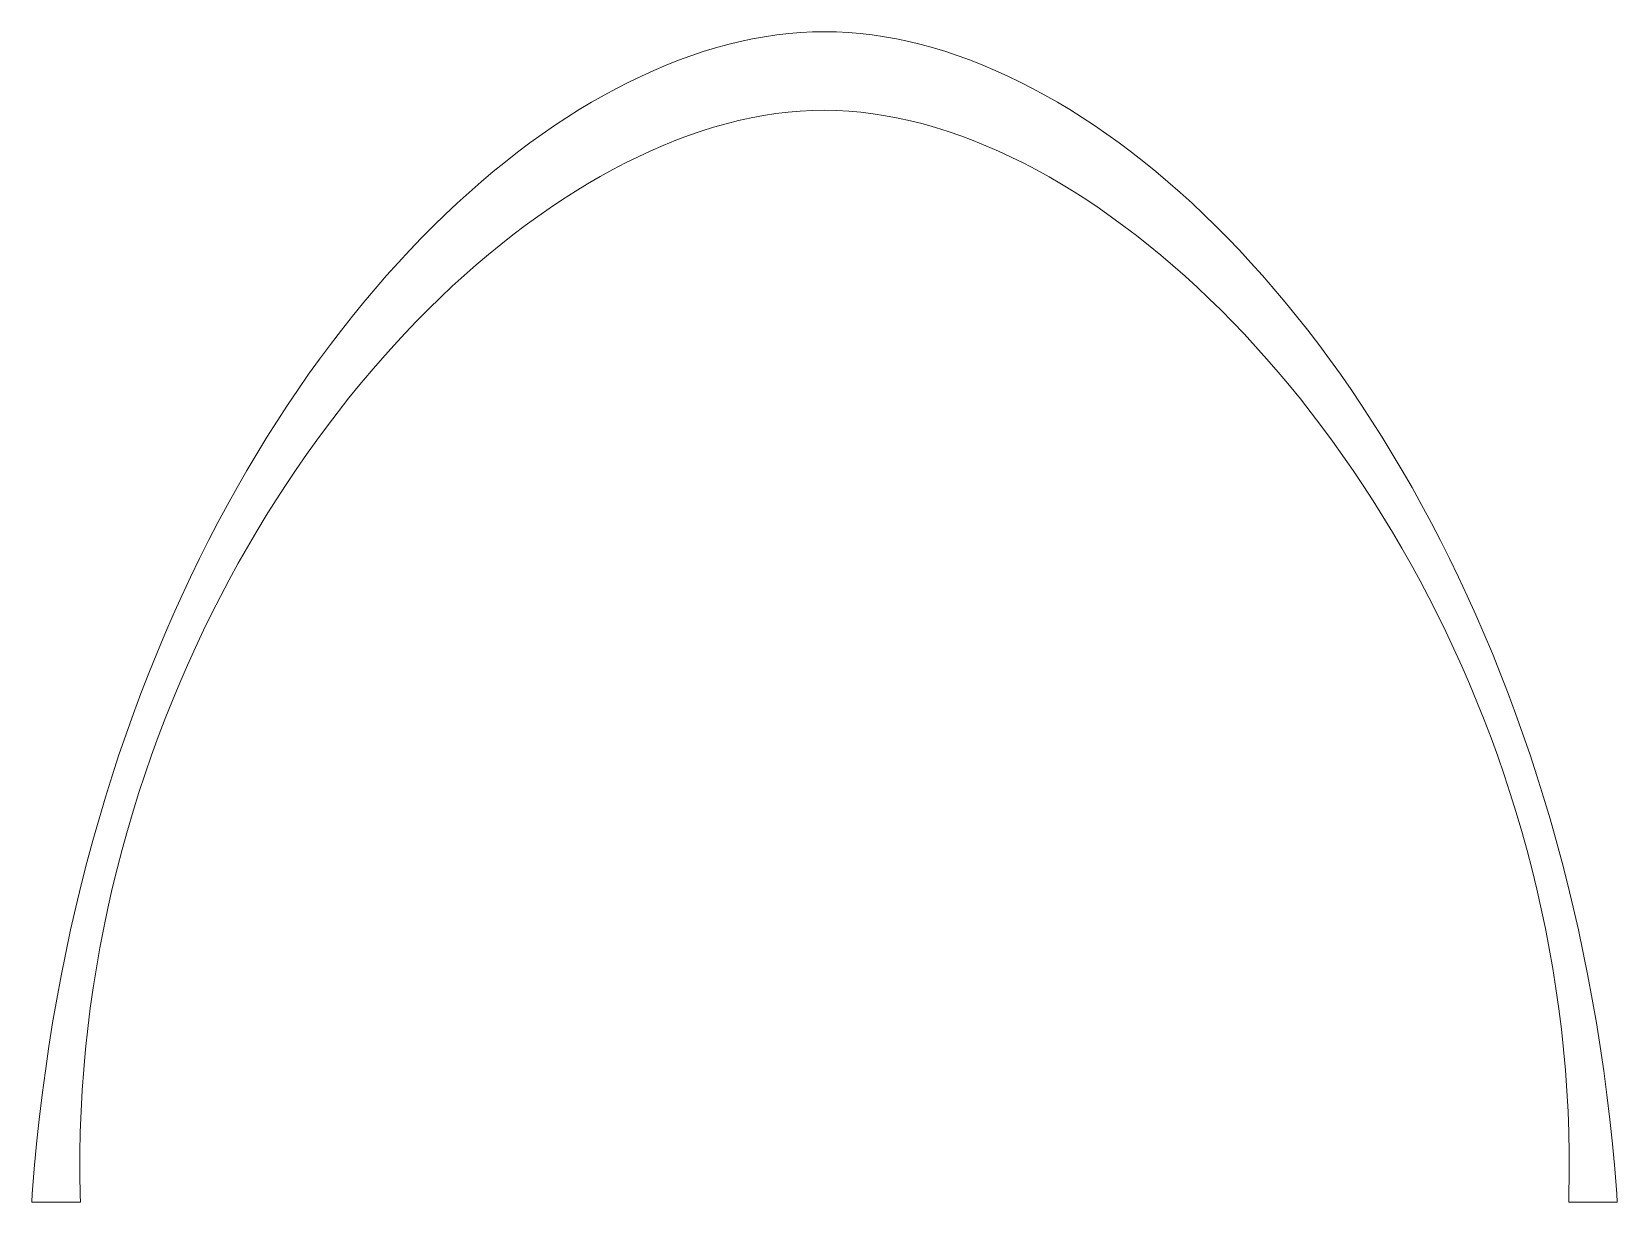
# Model space of a CAD drawing. Header units: inches. Extents: x -92.2 to -0.8, y -5886.5 to -5847.2.
# Drawn here: x -54.464 to -53.335, y -5867.435 to -5866.602 of the extents above; entities that cross this region are included whole.
import ezdxf

# ---------------------------------------------------------------- set-up
doc = ezdxf.new("R2010")
doc.units = ezdxf.units.IN
doc.header["$LTSCALE"] = 0.2
doc.header["$MEASUREMENT"] = 0
doc.layers.add('NAILERS', color=7, linetype='Continuous', lineweight=0)

msp = doc.modelspace()

# ---------------------------------------------------------------- linework, layer by layer
at = {"layer": 'NAILERS', "color": 250, "lineweight": 0}
msp.add_lwpolyline([(-53.899535, -5866.60153), (-53.891093, -5866.601674), (-53.882601, -5866.602106), (-53.874061, -5866.602823), (-53.865477, -5866.603824), (-53.856852, -5866.605107), (-53.84819, -5866.606671), (-53.839493, -5866.608513), (-53.830767, -5866.610631), (-53.822012, -5866.613025), (-53.813234, -5866.615692), (-53.804436, -5866.61863), (-53.79562, -5866.621839), (-53.786791, -5866.625315), (-53.777951, -5866.629057), (-53.769104, -5866.633063), (-53.760253, -5866.637333), (-53.751402, -5866.641863), (-53.742554, -5866.646652), (-53.733712, -5866.651698), (-53.724881, -5866.657), (-53.716062, -5866.662556), (-53.70726, -5866.668363), (-53.698478, -5866.674421), (-53.689719, -5866.680728), (-53.680987, -5866.687281), (-53.672285, -5866.694079), (-53.663617, -5866.70112), (-53.654985, -5866.708403), (-53.646393, -5866.715925), (-53.637845, -5866.723685), (-53.629343, -5866.731682), (-53.620892, -5866.739912), (-53.612495, -5866.748375), (-53.604154, -5866.757069), (-53.595874, -5866.765992), (-53.587657, -5866.775142), (-53.579508, -5866.784518), (-53.571429, -5866.794117), (-53.563424, -5866.803938), (-53.555496, -5866.81398), (-53.547649, -5866.82424), (-53.539886, -5866.834716), (-53.53221, -5866.845407), (-53.524625, -5866.856312), (-53.517134, -5866.867428), (-53.50974, -5866.878753), (-53.502447, -5866.890286), (-53.495258, -5866.902025), (-53.488177, -5866.913969), (-53.481207, -5866.926115), (-53.474351, -5866.938462), (-53.467613, -5866.951007), (-53.460996, -5866.96375), (-53.454503, -5866.976688), (-53.448138, -5866.98982), (-53.441904, -5867.003144), (-53.435804, -5867.016658), (-53.429843, -5867.03036), (-53.424023, -5867.044249), (-53.418347, -5867.058322), (-53.412819, -5867.072579), (-53.407443, -5867.087017), (-53.402222, -5867.101634), (-53.397158, -5867.11643), (-53.392256, -5867.131401), (-53.387519, -5867.146546), (-53.382951, -5867.161864), (-53.378553, -5867.177352), (-53.374331, -5867.19301), (-53.370287, -5867.208834), (-53.366425, -5867.224824), (-53.362748, -5867.240977), (-53.359259, -5867.257292), (-53.355962, -5867.273768), (-53.35286, -5867.290401), (-53.349957, -5867.307191), (-53.347256, -5867.324136), (-53.34476, -5867.341234), (-53.342473, -5867.358483), (-53.340398, -5867.375881), (-53.338538, -5867.393428), (-53.336897, -5867.41112), (-53.335478, -5867.428956), (-53.335062, -5867.434933), (-53.335096, -5867.434933), (-53.335159, -5867.434933), (-53.335251, -5867.434933), (-53.335369, -5867.434933), (-53.335514, -5867.434933), (-53.335685, -5867.434933), (-53.335881, -5867.434933), (-53.336101, -5867.434933), (-53.336345, -5867.434933), (-53.336612, -5867.434933), (-53.336901, -5867.434933), (-53.337212, -5867.434933), (-53.337543, -5867.434933), (-53.337895, -5867.434933), (-53.338266, -5867.434933), (-53.338656, -5867.434933), (-53.339063, -5867.434933), (-53.339488, -5867.434933), (-53.33993, -5867.434933), (-53.340387, -5867.434933), (-53.340859, -5867.434933), (-53.341346, -5867.434933), (-53.341846, -5867.434933), (-53.342359, -5867.434933), (-53.342885, -5867.434933), (-53.343421, -5867.434933), (-53.343969, -5867.434933), (-53.344527, -5867.434933), (-53.345094, -5867.434933), (-53.345669, -5867.434933), (-53.346253, -5867.434933), (-53.346844, -5867.434933), (-53.347441, -5867.434933), (-53.348044, -5867.434933), (-53.348652, -5867.434933), (-53.349264, -5867.434933), (-53.34988, -5867.434933), (-53.350499, -5867.434933), (-53.351119, -5867.434933), (-53.351742, -5867.434933), (-53.352365, -5867.434933), (-53.352988, -5867.434933), (-53.35361, -5867.434933), (-53.354231, -5867.434933), (-53.35485, -5867.434933), (-53.355465, -5867.434933), (-53.356078, -5867.434933), (-53.356686, -5867.434933), (-53.357289, -5867.434933), (-53.357886, -5867.434933), (-53.358476, -5867.434933), (-53.35906, -5867.434933), (-53.359636, -5867.434933), (-53.360203, -5867.434933), (-53.36076, -5867.434933), (-53.361308, -5867.434933), (-53.361845, -5867.434933), (-53.36237, -5867.434933), (-53.362883, -5867.434933), (-53.363384, -5867.434933), (-53.36387, -5867.434933), (-53.364343, -5867.434933), (-53.3648, -5867.434933), (-53.365241, -5867.434933), (-53.365666, -5867.434933), (-53.366074, -5867.434933), (-53.366463, -5867.434933), (-53.366835, -5867.434933), (-53.367186, -5867.434933), (-53.367518, -5867.434933), (-53.367829, -5867.434933), (-53.368118, -5867.434933), (-53.368385, -5867.434933), (-53.368629, -5867.434933), (-53.368849, -5867.434933), (-53.369045, -5867.434933), (-53.369216, -5867.434933), (-53.369361, -5867.434933), (-53.369479, -5867.434933), (-53.36957, -5867.434933), (-53.369633, -5867.434933), (-53.369668, -5867.434933), (-53.369532, -5867.429921), (-53.369287, -5867.414921), (-53.369287, -5867.399975), (-53.3696, -5867.385088), (-53.37015, -5867.370261), (-53.370958, -5867.355499), (-53.372019, -5867.340804), (-53.37333, -5867.32618), (-53.374886, -5867.311629), (-53.376683, -5867.297154), (-53.378718, -5867.28276), (-53.380986, -5867.268448), (-53.383483, -5867.254222), (-53.386206, -5867.240085), (-53.38915, -5867.226041), (-53.392312, -5867.212091), (-53.395688, -5867.198241), (-53.399273, -5867.184491), (-53.403063, -5867.170847), (-53.407055, -5867.15731), (-53.411244, -5867.143883), (-53.415627, -5867.130571), (-53.4202, -5867.117376), (-53.424959, -5867.104301), (-53.429899, -5867.09135), (-53.435016, -5867.078525), (-53.440307, -5867.065829), (-53.445768, -5867.053266), (-53.451395, -5867.040839), (-53.457184, -5867.02855), (-53.46313, -5867.016404), (-53.46923, -5867.004403), (-53.475479, -5866.992549), (-53.481875, -5866.980848), (-53.488412, -5866.9693), (-53.495087, -5866.95791), (-53.501896, -5866.946681), (-53.508835, -5866.935616), (-53.5159, -5866.924717), (-53.523087, -5866.913988), (-53.530391, -5866.903433), (-53.53781, -5866.893053), (-53.545338, -5866.882853), (-53.552973, -5866.872835), (-53.560709, -5866.863003), (-53.568544, -5866.85336), (-53.576472, -5866.843908), (-53.584491, -5866.834651), (-53.592596, -5866.825592), (-53.600782, -5866.816735), (-53.609047, -5866.808081), (-53.617386, -5866.799635), (-53.625795, -5866.791399), (-53.63427, -5866.783376), (-53.642808, -5866.775571), (-53.651403, -5866.767985), (-53.660053, -5866.760622), (-53.668753, -5866.753485), (-53.677499, -5866.746577), (-53.686288, -5866.739901), (-53.695114, -5866.73346), (-53.703975, -5866.727258), (-53.712867, -5866.721298), (-53.721785, -5866.715582), (-53.730725, -5866.710114), (-53.739683, -5866.704897), (-53.748656, -5866.699933), (-53.757639, -5866.695227), (-53.766629, -5866.690781), (-53.775621, -5866.686599), (-53.784611, -5866.682682), (-53.793596, -5866.679036), (-53.802571, -5866.675662), (-53.811533, -5866.672563), (-53.820478, -5866.669744), (-53.829401, -5866.667207), (-53.838298, -5866.664954), (-53.847167, -5866.66299), (-53.856001, -5866.661318), (-53.864799, -5866.659939), (-53.873555, -5866.658859), (-53.882265, -5866.658078), (-53.890927, -5866.657602), (-53.899535, -5866.657433), (-53.908129, -5866.657587), (-53.916777, -5866.658047), (-53.925475, -5866.65881), (-53.934219, -5866.659874), (-53.943005, -5866.661234), (-53.951829, -5866.662889), (-53.960686, -5866.664834), (-53.969573, -5866.667067), (-53.978486, -5866.669585), (-53.987421, -5866.672384), (-53.996374, -5866.675462), (-54.005341, -5866.678815), (-54.014318, -5866.682441), (-54.023301, -5866.686336), (-54.032285, -5866.690497), (-54.041268, -5866.694922), (-54.050244, -5866.699606), (-54.059211, -5866.704548), (-54.068164, -5866.709743), (-54.077098, -5866.71519), (-54.086011, -5866.720884), (-54.094897, -5866.726823), (-54.103754, -5866.733004), (-54.112577, -5866.739423), (-54.121362, -5866.746078), (-54.130104, -5866.752965), (-54.138801, -5866.760082), (-54.147448, -5866.767425), (-54.156042, -5866.774991), (-54.164577, -5866.782777), (-54.17305, -5866.790781), (-54.181458, -5866.798998), (-54.189796, -5866.807427), (-54.198059, -5866.816063), (-54.206246, -5866.824904), (-54.21435, -5866.833947), (-54.222368, -5866.843189), (-54.230297, -5866.852626), (-54.238132, -5866.862255), (-54.245869, -5866.872074), (-54.253505, -5866.88208), (-54.261034, -5866.892268), (-54.268454, -5866.902637), (-54.275761, -5866.913183), (-54.282949, -5866.923903), (-54.290016, -5866.934795), (-54.296957, -5866.945854), (-54.303769, -5866.957078), (-54.310447, -5866.968463), (-54.316987, -5866.980008), (-54.323386, -5866.991708), (-54.329639, -5867.00356), (-54.335742, -5867.015562), (-54.341692, -5867.027711), (-54.347485, -5867.040003), (-54.353115, -5867.052435), (-54.358581, -5867.065004), (-54.363876, -5867.077708), (-54.368998, -5867.090543), (-54.373943, -5867.103505), (-54.378706, -5867.116593), (-54.383284, -5867.129802), (-54.387672, -5867.14313), (-54.391866, -5867.156574), (-54.395864, -5867.17013), (-54.399659, -5867.183796), (-54.40325, -5867.197569), (-54.406631, -5867.211444), (-54.409798, -5867.225421), (-54.412748, -5867.239494), (-54.415477, -5867.253662), (-54.41798, -5867.26792), (-54.420254, -5867.282267), (-54.422295, -5867.296699), (-54.424098, -5867.311213), (-54.42566, -5867.325805), (-54.426977, -5867.340473), (-54.428044, -5867.355214), (-54.428858, -5867.370025), (-54.429415, -5867.384902), (-54.42971, -5867.399842), (-54.42974, -5867.414843), (-54.429501, -5867.429901), (-54.429368, -5867.434933), (-54.429402, -5867.434933), (-54.429465, -5867.434933), (-54.429557, -5867.434933), (-54.429675, -5867.434933), (-54.42982, -5867.434933), (-54.429991, -5867.434933), (-54.430187, -5867.434933), (-54.430408, -5867.434933), (-54.430652, -5867.434933), (-54.430919, -5867.434933), (-54.431209, -5867.434933), (-54.43152, -5867.434933), (-54.431852, -5867.434933), (-54.432204, -5867.434933), (-54.432575, -5867.434933), (-54.432965, -5867.434933), (-54.433373, -5867.434933), (-54.433799, -5867.434933), (-54.43424, -5867.434933), (-54.434698, -5867.434933), (-54.435171, -5867.434933), (-54.435658, -5867.434933), (-54.436159, -5867.434933), (-54.436672, -5867.434933), (-54.437198, -5867.434933), (-54.437736, -5867.434933), (-54.438284, -5867.434933), (-54.438842, -5867.434933), (-54.43941, -5867.434933), (-54.439986, -5867.434933), (-54.44057, -5867.434933), (-54.441161, -5867.434933), (-54.441759, -5867.434933), (-54.442363, -5867.434933), (-54.442971, -5867.434933), (-54.443584, -5867.434933), (-54.4442, -5867.434933), (-54.44482, -5867.434933), (-54.445441, -5867.434933), (-54.446064, -5867.434933), (-54.446688, -5867.434933), (-54.447311, -5867.434933), (-54.447934, -5867.434933), (-54.448556, -5867.434933), (-54.449175, -5867.434933), (-54.449791, -5867.434933), (-54.450404, -5867.434933), (-54.451013, -5867.434933), (-54.451616, -5867.434933), (-54.452214, -5867.434933), (-54.452805, -5867.434933), (-54.45339, -5867.434933), (-54.453966, -5867.434933), (-54.454533, -5867.434933), (-54.455092, -5867.434933), (-54.45564, -5867.434933), (-54.456177, -5867.434933), (-54.456703, -5867.434933), (-54.457217, -5867.434933), (-54.457717, -5867.434933), (-54.458205, -5867.434933), (-54.458677, -5867.434933), (-54.459135, -5867.434933), (-54.459577, -5867.434933), (-54.460002, -5867.434933), (-54.46041, -5867.434933), (-54.4608, -5867.434933), (-54.461172, -5867.434933), (-54.461524, -5867.434933), (-54.461856, -5867.434933), (-54.462167, -5867.434933), (-54.462456, -5867.434933), (-54.462723, -5867.434933), (-54.462968, -5867.434933), (-54.463188, -5867.434933), (-54.463384, -5867.434933), (-54.463555, -5867.434933), (-54.4637, -5867.434933), (-54.463819, -5867.434933), (-54.46391, -5867.434933), (-54.463973, -5867.434933), (-54.464007, -5867.434933), (-54.46359, -5867.428956), (-54.462169, -5867.41112), (-54.460526, -5867.393428), (-54.458664, -5867.375881), (-54.456586, -5867.358483), (-54.454297, -5867.341234), (-54.451799, -5867.324136), (-54.449096, -5867.307191), (-54.446191, -5867.290401), (-54.443088, -5867.273768), (-54.439789, -5867.257292), (-54.436299, -5867.240977), (-54.43262, -5867.224824), (-54.428757, -5867.208834), (-54.424711, -5867.19301), (-54.420488, -5867.177352), (-54.416089, -5867.161864), (-54.411519, -5867.146546), (-54.406781, -5867.131401), (-54.401878, -5867.11643), (-54.396814, -5867.101634), (-54.391592, -5867.087017), (-54.386215, -5867.072579), (-54.380686, -5867.058322), (-54.37501, -5867.044249), (-54.369189, -5867.03036), (-54.363227, -5867.016658), (-54.357127, -5867.003144), (-54.350893, -5866.98982), (-54.344528, -5866.976688), (-54.338034, -5866.96375), (-54.331417, -5866.951007), (-54.324678, -5866.938462), (-54.317822, -5866.926115), (-54.310852, -5866.913969), (-54.303771, -5866.902025), (-54.296582, -5866.890286), (-54.289289, -5866.878753), (-54.281896, -5866.867428), (-54.274405, -5866.856312), (-54.26682, -5866.845407), (-54.259144, -5866.834716), (-54.251381, -5866.82424), (-54.243534, -5866.81398), (-54.235607, -5866.803938), (-54.227603, -5866.794117), (-54.219524, -5866.784518), (-54.211375, -5866.775142), (-54.203159, -5866.765992), (-54.19488, -5866.757069), (-54.18654, -5866.748375), (-54.178143, -5866.739912), (-54.169693, -5866.731682), (-54.161192, -5866.723685), (-54.152645, -5866.715925), (-54.144054, -5866.708403), (-54.135423, -5866.70112), (-54.126755, -5866.694079), (-54.118054, -5866.687281), (-54.109322, -5866.680728), (-54.100565, -5866.674421), (-54.091783, -5866.668363), (-54.082982, -5866.662556), (-54.074165, -5866.657), (-54.065334, -5866.651698), (-54.056494, -5866.646652), (-54.047647, -5866.641863), (-54.038797, -5866.637333), (-54.029948, -5866.633063), (-54.021102, -5866.629057), (-54.012263, -5866.625315), (-54.003435, -5866.621839), (-53.99462, -5866.61863), (-53.985823, -5866.615692), (-53.977046, -5866.613025), (-53.968293, -5866.610631), (-53.959567, -5866.608513), (-53.950872, -5866.606671), (-53.942211, -5866.605107), (-53.933588, -5866.603824), (-53.925005, -5866.602823), (-53.916466, -5866.602106), (-53.907975, -5866.601674)], close=True, dxfattribs=at)

doc.saveas('drawing.dxf')
